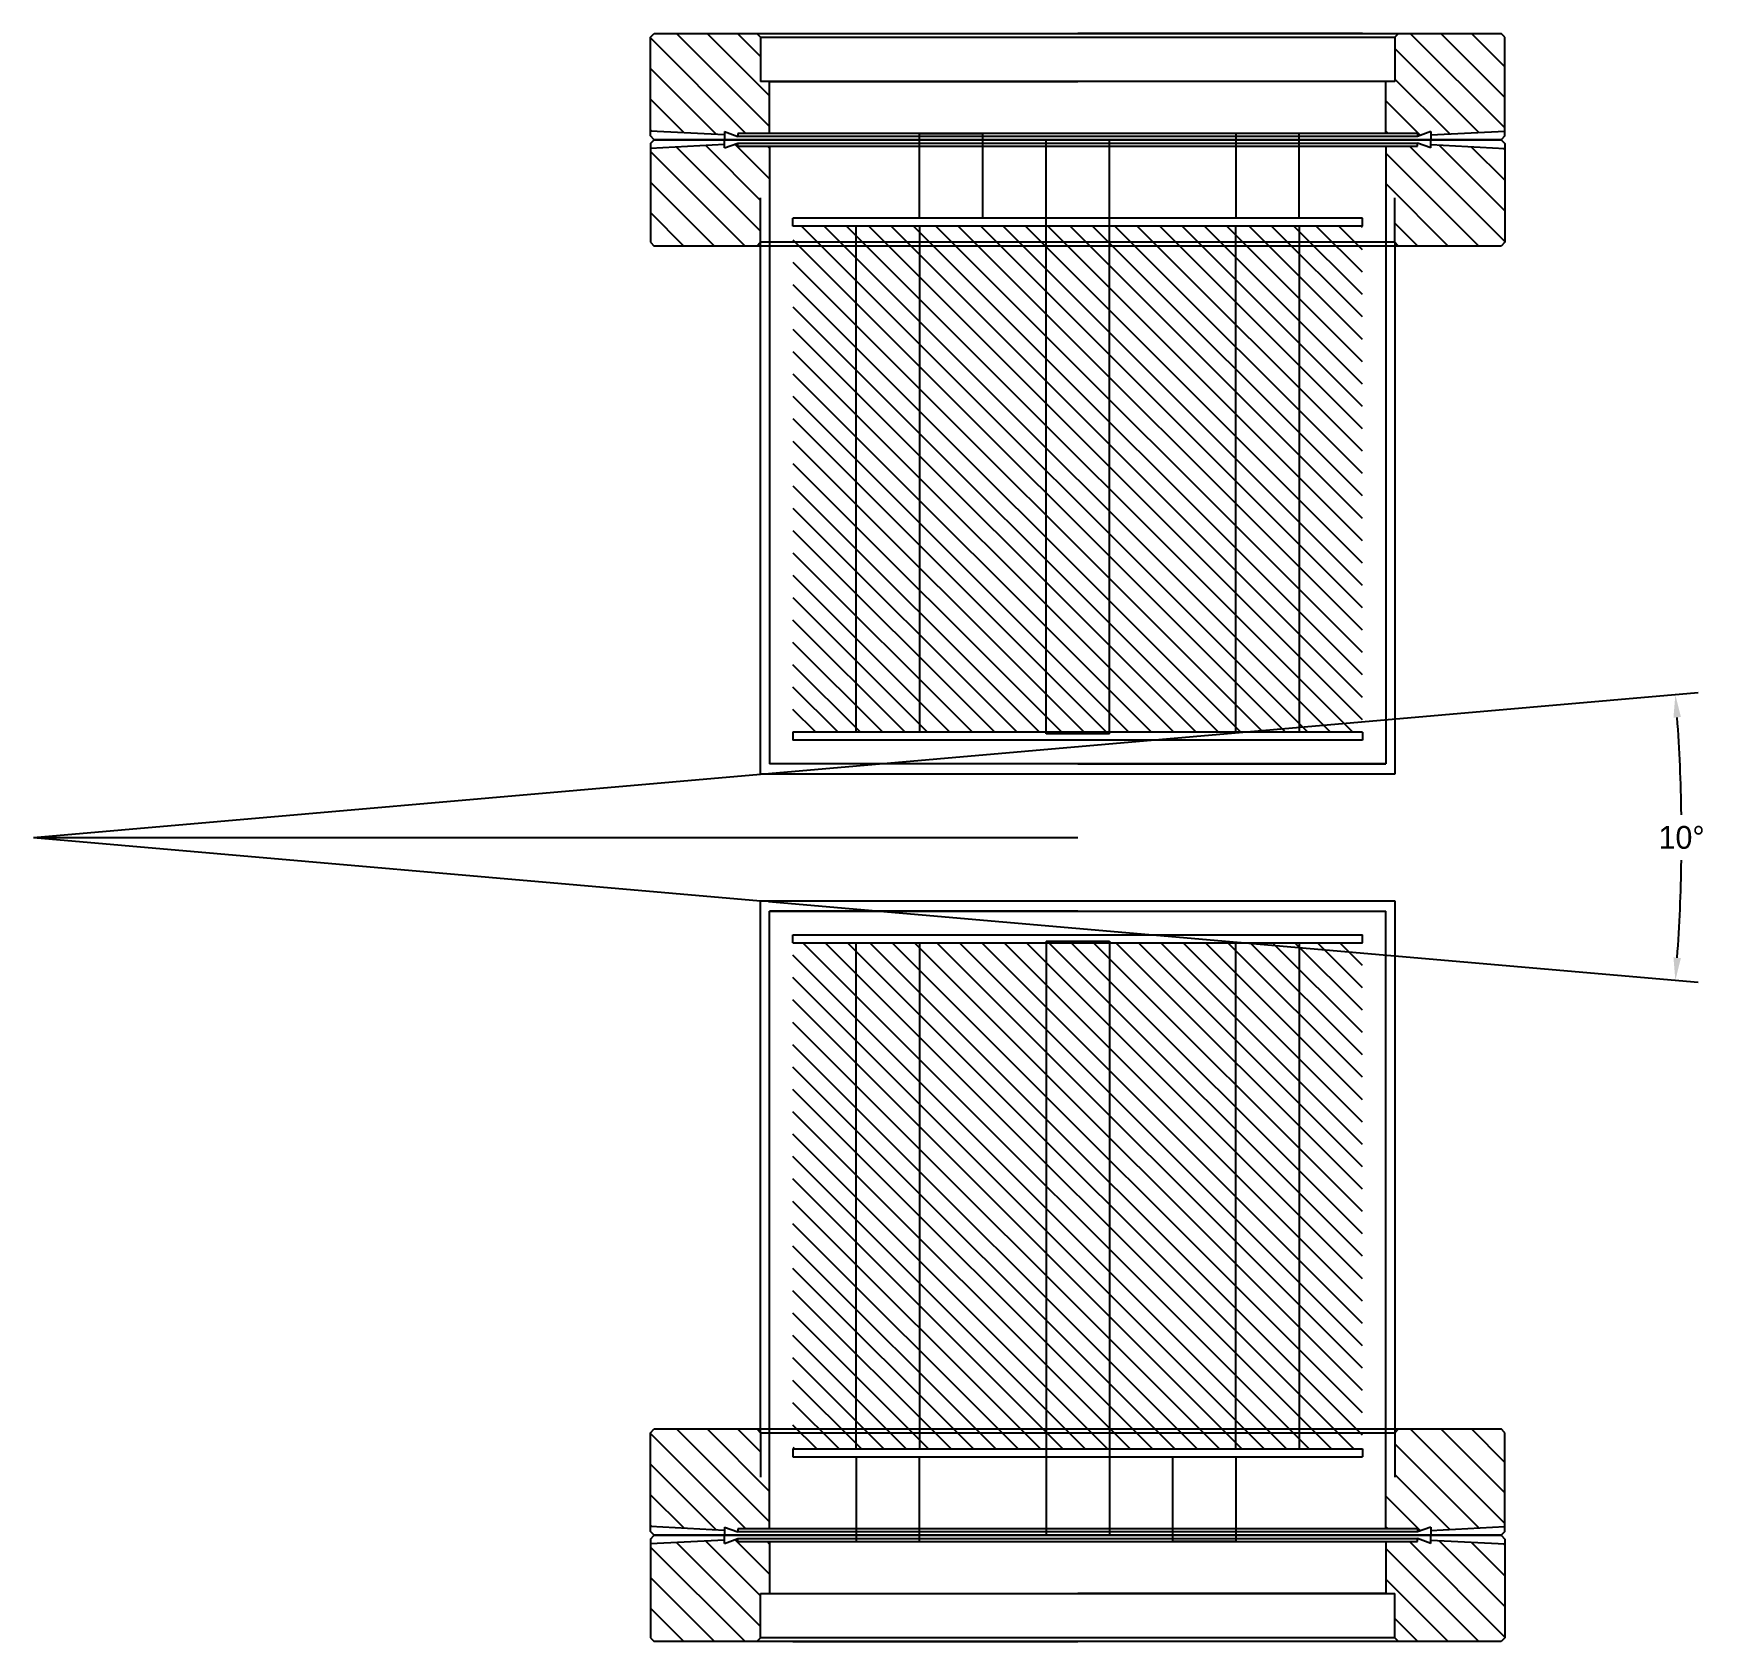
# Model space of a CAD drawing. Header units: inches. Extents: x 40 to 191, y -21 to 51.
# Drawn here: x 151.67 to 164.87, y 37.9 to 50.61 of the extents above; entities that cross this region are included whole.
import ezdxf

# ---------------------------------------------------------------- set-up
doc = ezdxf.new("R2010")
doc.units = ezdxf.units.IN
doc.header["$MEASUREMENT"] = 0
doc.dimstyles.get("Standard").update_dxf_attribs({"dimtxt": 0.18, "dimasz": 0.18, "dimexe": 0.18, "dimexo": 0.0625, "dimgap": 0.09, "dimtad": 0, "dimtih": 1, "dimtoh": 1, "dimdec": 4, "dimzin": 0, "dimdsep": 46, "dimtxsty": 'Standard', "dimcen": 0.09, "dimadec": 0, "dimazin": 0, "dimtfac": 1, "dimtdec": 4, "dimtofl": 0, "dimtmove": 0, "dimatfit": 3, "dimfxl": 1, "dimtolj": 1, "dimtzin": 0, "dimarcsym": 0})

msp = doc.modelspace()

# ---------------------------------------------------------------- blocks, each defined once
blk = doc.blocks.new('*D27')
at = {"color": 0, "lineweight": -2, "transparency": 16777216}
for p, q in [((157.474, 44.763), (164.817, 45.402)), ((157.473, 43.752), (164.817, 43.113))]:
    blk.add_line(p, q, dxfattribs=at)
for start, end in [(0.7919, 4.182), (355.8177, 359.2077)]:
    blk.add_arc((151.666, 44.257), 13.021, start, end, dxfattribs=at)
at = {"color": 0, "transparency": 16777216}
for points in [[(164.623, 45.204), (164.682, 45.209), (164.638, 45.386)], [(164.682, 43.305), (164.623, 43.31), (164.638, 43.128)]]:
    blk.add_solid(points, dxfattribs=at)
at = {"layer": 'Defpoints', "color": 0, "transparency": 16777216}
for p in [(157.411, 44.757), (151.666, 44.257), (151.666, 44.257), (164.682, 43.881), (157.411, 43.757)]:
    blk.add_point(p, dxfattribs=at)
at = {"color": 0, "transparency": 16777216, "insert": (164.687, 44.257), "char_height": 0.18, "attachment_point": 5}
blk.add_mtext('\\A1;10°', dxfattribs=at)

# ---------------------------------------------------------------- dimensions: what is measured, and where the dimension line sits
dim = msp.add_angular_dim_2l(base=(164.68165, 43.8805), line1=((151.66643, 44.25729), (157.41103, 43.75729)), line2=((151.66643, 44.25729), (157.41144, 44.75729)), dimstyle='Standard')
dim.commit()
dim.dimension.update_dxf_attribs({"geometry": '*D27', "text_midpoint": (164.68711, 44.25725)})

# ---------------------------------------------------------------- hatches: boundary and pattern name
h = msp.add_hatch()
h.set_pattern_fill('ANSI31', color=1, angle=270)
h.set_pattern_definition([(315, (186.2226, 23.95993), (0.08838835, 0.08838835), [])])
h.paths.add_polyline_path([(162.16643, 45.08829), (162.16643, 49.08829), (161.66643, 49.08829), (161.66643, 45.08829)])
h.paths.add_polyline_path([(161.66643, 45.08829), (161.66643, 49.08829), (161.16643, 49.08829), (161.16643, 45.08829)])
h.paths.add_polyline_path([(161.16643, 45.08829), (161.16643, 49.08829), (158.66643, 49.08829), (158.66643, 45.08829)])
h.paths.add_polyline_path([(158.66643, 45.08829), (158.66643, 49.08829), (158.16643, 49.08829), (158.16643, 45.08829)])
h.paths.add_polyline_path([(158.16643, 45.08829), (158.16643, 49.08829), (157.66643, 49.08829), (157.66643, 45.08829)])
h = msp.add_hatch()
h.set_pattern_fill('ANSI31', color=1, angle=90)
h.set_pattern_definition([(135, (133.61025, 64.55466), (-0.08838835, -0.08838835), [])])
h.paths.add_polyline_path([(157.66643, 43.42629), (157.66643, 39.42629), (158.16643, 39.42629), (158.16643, 43.42629)])
h.paths.add_polyline_path([(158.16643, 43.42629), (158.16643, 39.42629), (158.66643, 39.42629), (158.66643, 43.42629)])
h.paths.add_polyline_path([(158.66643, 43.42629), (158.66643, 39.42629), (161.16643, 39.42629), (161.16643, 43.42629)])
h.paths.add_polyline_path([(161.16643, 43.42629), (161.16643, 39.42629), (161.66643, 39.42629), (161.66643, 43.42629)])
h.paths.add_polyline_path([(161.66643, 43.42629), (161.66643, 39.42629), (162.16643, 39.42629), (162.16643, 43.42629)])

# ---------------------------------------------------------------- linework, layer by layer
at = {"color": 7, "linetype": 'Continuous'}
for p, q in [((156.54143, 50.58029), (156.57143, 50.61029)), ((156.54143, 49.839), (156.54143, 50.58029)), ((156.57143, 50.61029), (163.26143, 50.61029)), ((157.38143, 50.61029), (157.41143, 50.58029)), ((157.41143, 50.58029), (162.42143, 50.58029)), ((157.41143, 50.58029), (157.41143, 50.23029)), ((162.45143, 50.61029), (162.42143, 50.58029)), ((162.42143, 50.58029), (162.42143, 50.23029)), ((163.29143, 50.58029), (163.26143, 50.61029)), ((163.29143, 49.839), (163.29143, 50.58029)), ((162.42143, 50.23029), (157.41143, 50.23029)), ((157.48143, 49.82029), (157.48143, 50.23029)), ((162.35143, 49.82029), (162.35143, 50.23029)), ((157.12643, 49.80834), (156.54143, 49.839)), ((156.54157, 49.80029), (156.54157, 49.83899)), ((156.57157, 49.77029), (156.54157, 49.80029)), ((157.12643, 49.83451), (157.23143, 49.79629)), ((157.12643, 49.83451), (157.12643, 49.80834)), ((157.1266, 49.80833), (157.1266, 49.77029)), ((162.60143, 49.82029), (157.23143, 49.82029)), ((157.23143, 49.82029), (157.23143, 49.79629)), ((162.60143, 49.79629), (157.23143, 49.79629)), ((162.70643, 49.83451), (162.60143, 49.79629)), ((162.60143, 49.82029), (162.60143, 49.79629)), ((162.70625, 49.80833), (162.70625, 49.77029)), ((162.70643, 49.80834), (163.29143, 49.839)), ((162.70643, 49.83451), (162.70643, 49.80834)), ((163.29128, 49.80029), (163.26128, 49.77029)), ((163.29128, 49.80029), (163.29128, 49.83899)), ((157.12643, 49.73224), (156.54143, 49.70159)), ((156.54143, 49.70159), (156.54143, 48.96029)), ((156.54158, 49.74029), (156.57158, 49.77029)), ((156.54158, 49.74029), (156.54158, 49.70159)), ((156.57157, 49.77029), (163.26128, 49.77029)), ((163.26129, 49.77029), (156.57158, 49.77029)), ((157.12643, 49.70608), (157.23143, 49.74429)), ((157.12643, 49.70608), (157.12643, 49.73224)), ((157.12661, 49.73225), (157.12661, 49.77029)), ((157.23143, 49.72029), (157.23143, 49.74429)), ((157.23143, 49.74429), (162.60143, 49.74429)), ((157.23143, 49.72029), (162.60143, 49.72029)), ((157.48143, 49.72029), (157.48143, 49.31029)), ((162.35143, 49.72029), (162.35143, 49.31029)), ((162.70643, 49.70608), (162.60143, 49.74429)), ((162.60143, 49.72029), (162.60143, 49.74429)), ((162.70626, 49.73225), (162.70626, 49.77029)), ((162.70643, 49.73224), (163.29143, 49.70159)), ((162.70643, 49.70608), (162.70643, 49.73224)), ((163.26129, 49.77029), (163.29129, 49.74029)), ((163.29129, 49.74029), (163.29129, 49.70159)), ((163.29143, 49.70159), (163.29143, 48.96029)), ((157.41143, 48.96029), (157.41143, 49.31029)), ((162.42143, 48.96029), (162.42143, 49.31029)), ((156.54143, 48.96029), (156.57143, 48.93029)), ((163.26143, 48.93029), (156.57143, 48.93029)), ((157.38143, 48.93029), (157.41143, 48.96029)), ((162.42143, 48.96029), (157.41143, 48.96029)), ((162.45143, 48.93029), (162.42143, 48.96029)), ((163.29143, 48.96029), (163.26143, 48.93029)), ((156.54142, 39.55429), (156.57142, 39.58429)), ((156.54142, 38.813), (156.54142, 39.55429)), ((156.57142, 39.58429), (163.26142, 39.58429)), ((157.38142, 39.58429), (157.41142, 39.55429)), ((157.41142, 39.55429), (162.42142, 39.55429)), ((157.41142, 39.55429), (157.41142, 39.20429)), ((162.45142, 39.58429), (162.42142, 39.55429)), ((162.42142, 39.55429), (162.42142, 39.20429)), ((163.29142, 39.55429), (163.26142, 39.58429)), ((163.29142, 38.813), (163.29142, 39.55429)), ((157.48142, 38.79429), (157.48142, 39.20429)), ((162.35142, 38.79429), (162.35142, 39.20429)), ((157.12642, 38.78234), (156.54142, 38.813)), ((157.12643, 38.70624), (156.54143, 38.67559)), ((156.54156, 38.77429), (156.54156, 38.81299)), ((156.57156, 38.74429), (156.54156, 38.77429)), ((156.54157, 38.71429), (156.57157, 38.74429)), ((156.54157, 38.71429), (156.54157, 38.67559)), ((156.57156, 38.74429), (163.26127, 38.74429)), ((163.26128, 38.74429), (156.57157, 38.74429)), ((157.12642, 38.80851), (157.23142, 38.77029)), ((157.12642, 38.80851), (157.12642, 38.78234)), ((157.12643, 38.68008), (157.23143, 38.71829)), ((157.12643, 38.68008), (157.12643, 38.70624)), ((157.12659, 38.78233), (157.12659, 38.74429)), ((157.1266, 38.70625), (157.1266, 38.74429)), ((162.60142, 38.79429), (157.23142, 38.79429)), ((157.23142, 38.79429), (157.23142, 38.77029)), ((162.60142, 38.77029), (157.23142, 38.77029)), ((157.23143, 38.69429), (157.23143, 38.71829)), ((157.23143, 38.71829), (162.60143, 38.71829)), ((157.23143, 38.69429), (162.60143, 38.69429)), ((157.48143, 38.69429), (157.48143, 38.28429)), ((162.35143, 38.69429), (162.35143, 38.28429)), ((162.70642, 38.80851), (162.60142, 38.77029)), ((162.60142, 38.79429), (162.60142, 38.77029)), ((162.70643, 38.68008), (162.60143, 38.71829)), ((162.60143, 38.69429), (162.60143, 38.71829)), ((162.70624, 38.78233), (162.70624, 38.74429)), ((162.70625, 38.70625), (162.70625, 38.74429)), ((162.70642, 38.78234), (163.29142, 38.813)), ((162.70642, 38.80851), (162.70642, 38.78234)), ((162.70643, 38.70624), (163.29143, 38.67559)), ((162.70643, 38.68008), (162.70643, 38.70624)), ((163.29127, 38.77429), (163.26127, 38.74429)), ((163.26128, 38.74429), (163.29128, 38.71429)), ((163.29127, 38.77429), (163.29127, 38.81299)), ((163.29128, 38.71429), (163.29128, 38.67559)), ((156.54143, 38.67559), (156.54143, 37.93429)), ((163.29143, 38.67559), (163.29143, 37.93429)), ((157.41143, 37.93429), (157.41143, 38.28429)), ((157.41143, 38.28429), (162.42143, 38.28429)), ((162.42143, 37.93429), (162.42143, 38.28429)), ((156.54143, 37.93429), (156.57143, 37.90429)), ((163.26143, 37.90429), (156.57143, 37.90429)), ((157.38143, 37.90429), (157.41143, 37.93429)), ((162.42143, 37.93429), (157.41143, 37.93429)), ((162.45143, 37.90429), (162.42143, 37.93429)), ((163.29143, 37.93429), (163.26143, 37.90429))]:
    msp.add_line(p, q, dxfattribs=at)
at = {"color": 2, "linetype": 'Continuous'}
for p, q in [((157.29529, 49.82029), (156.54143, 50.57416)), ((157.48143, 49.87572), (156.74685, 50.61029)), ((157.48143, 50.11727), (156.98841, 50.61029)), ((157.41143, 50.42883), (157.22997, 50.61029)), ((163.29143, 49.86311), (162.54424, 50.61029)), ((163.29143, 50.10467), (162.7858, 50.61029)), ((163.29143, 50.34623), (163.02736, 50.61029)), ((163.08481, 49.82817), (162.42143, 50.49155)), ((157.06233, 49.8117), (156.54143, 50.3326)), ((162.85528, 49.81614), (162.42143, 50.24999)), ((156.80741, 49.82506), (156.54143, 50.09104)), ((162.62499, 49.80487), (162.35143, 50.07844)), ((156.55249, 49.83842), (156.54143, 49.84948)), ((162.36801, 49.82029), (162.35143, 49.83688)), ((156.54143, 49.67748), (157.28862, 48.93029)), ((156.74805, 49.71241), (157.41143, 49.04903)), ((156.97758, 49.72444), (157.41143, 49.29059)), ((157.20787, 49.73572), (157.48143, 49.46215)), ((157.46485, 49.72029), (157.48143, 49.70371)), ((162.35143, 49.66487), (163.08601, 48.93029)), ((162.53757, 49.72029), (163.29143, 48.96643)), ((162.77054, 49.72888), (163.29143, 49.20799)), ((163.02545, 49.71553), (163.29143, 49.44954)), ((163.28037, 49.70217), (163.29143, 49.6911)), ((156.54143, 49.43592), (157.04706, 48.93029)), ((162.35143, 49.42331), (162.84445, 48.93029)), ((156.54143, 49.19436), (156.8055, 48.93029)), ((162.42143, 49.11175), (162.6029, 48.93029)), ((157.29528, 38.79429), (156.54142, 39.54816)), ((157.48142, 38.84972), (156.74684, 39.58429)), ((157.48142, 39.09127), (156.9884, 39.58429)), ((157.41142, 39.40283), (157.22996, 39.58429)), ((163.29142, 38.83711), (162.54424, 39.58429)), ((163.29142, 39.07867), (162.78579, 39.58429)), ((163.29142, 39.32023), (163.02735, 39.58429)), ((163.0848, 38.80217), (162.42142, 39.46555)), ((157.06232, 38.7857), (156.54142, 39.3066)), ((162.85527, 38.79014), (162.42142, 39.22399)), ((156.8074, 38.79906), (156.54142, 39.06504)), ((162.62498, 38.77887), (162.35142, 39.05244)), ((156.55248, 38.81242), (156.54142, 38.82348)), ((156.74805, 38.68641), (157.41143, 38.02303)), ((156.97757, 38.69844), (157.41143, 38.26459)), ((157.20786, 38.70972), (157.48143, 38.43615)), ((157.46484, 38.69429), (157.48143, 38.67771)), ((162.368, 38.79429), (162.35142, 38.81088)), ((162.53756, 38.69429), (163.29143, 37.94043)), ((162.77053, 38.70288), (163.29143, 38.18199)), ((163.02544, 38.68953), (163.29143, 38.42354)), ((156.54143, 38.65148), (157.28861, 37.90429)), ((162.35143, 38.63887), (163.086, 37.90429)), ((163.28036, 38.67617), (163.29143, 38.6651)), ((156.54143, 38.40992), (157.04705, 37.90429)), ((162.35143, 38.39731), (162.84445, 37.90429)), ((156.54143, 38.16836), (156.80549, 37.90429)), ((162.42143, 38.08575), (162.60289, 37.90429))]:
    msp.add_line(p, q, dxfattribs=at)
for p, q in [((162.16643, 50.61029), (159.91643, 50.61029)), ((157.48143, 50.23029), (159.91643, 50.23029)), ((159.91643, 49.77029), (158.33303, 49.77029)), ((159.66643, 45.07529), (159.66643, 49.77029)), ((163.26128, 49.77029), (159.91643, 49.77029)), ((159.91643, 49.77029), (161.49983, 49.77029)), ((160.16643, 45.07529), (160.16643, 49.77029)), ((157.48143, 49.31029), (157.48143, 44.84029)), ((162.35143, 49.31029), (162.35143, 44.84029)), ((157.41144, 44.84029), (157.41143, 48.96029)), ((162.42143, 48.96029), (162.42143, 44.84029)), ((159.91643, 45.07529), (159.66643, 45.07529)), ((160.16643, 45.07529), (159.91643, 45.07529)), ((151.66643, 44.25729), (157.41144, 44.75729)), ((157.41144, 44.75729), (157.41144, 44.84029)), ((162.42183, 44.75729), (157.41144, 44.75729)), ((159.91644, 44.84029), (157.48143, 44.84029)), ((162.35143, 44.84029), (159.91643, 44.84029)), ((159.91644, 44.84029), (162.35143, 44.84029)), ((162.42143, 44.84029), (162.42183, 44.75729)), ((151.66643, 44.25729), (159.91643, 44.25729)), ((151.66643, 44.25729), (157.41103, 43.75729)), ((157.41142, 43.67429), (157.41103, 43.75729)), ((157.41103, 43.75729), (162.42141, 43.75729)), ((162.42141, 43.75729), (162.42141, 43.67429)), ((157.41142, 39.55429), (157.41142, 43.67429)), ((159.91641, 43.67429), (157.48142, 43.67429)), ((157.48142, 39.20429), (157.48142, 43.67429)), ((157.48142, 43.67429), (159.91642, 43.67429)), ((159.91641, 43.67429), (162.35142, 43.67429)), ((162.35142, 39.20429), (162.35142, 43.67429)), ((162.42141, 43.67429), (162.42142, 39.55429)), ((159.66642, 43.43929), (159.66642, 38.74429)), ((159.66642, 43.43929), (159.91642, 43.43929)), ((159.91642, 43.43929), (160.16642, 43.43929)), ((160.16642, 43.43929), (160.16642, 38.74429)), ((156.57157, 38.74429), (159.91642, 38.74429)), ((159.91642, 38.74429), (158.33302, 38.74429)), ((159.91642, 38.74429), (161.49982, 38.74429)), ((162.35143, 38.28429), (159.91643, 38.28429)), ((157.66643, 37.90429), (159.91643, 37.90429))]:
    msp.add_line(p, q)
at = {"color": 2}
for p, q in [((158.66643, 49.15129), (158.66643, 49.82029)), ((158.66643, 49.82029), (159.16643, 49.82029)), ((159.16643, 49.15129), (159.16643, 49.82029)), ((161.66643, 49.82029), (161.16643, 49.82029)), ((161.16643, 49.82029), (161.16643, 49.15129)), ((161.66643, 49.15129), (161.66643, 49.82029)), ((158.16643, 39.36329), (158.16643, 38.69429)), ((158.66643, 38.69429), (158.66643, 39.36329)), ((160.66643, 39.36329), (160.66643, 38.69429)), ((161.16643, 39.36329), (161.16643, 38.69429)), ((158.16643, 38.69429), (158.66643, 38.69429)), ((161.16643, 38.69429), (160.66643, 38.69429))]:
    msp.add_line(p, q, dxfattribs=at)
at = {"color": 3}
for p, q in [((162.16643, 49.15129), (157.66643, 49.15129)), ((157.66643, 49.08829), (157.66643, 49.15129)), ((162.16643, 49.08829), (162.16643, 49.15129)), ((162.16643, 49.08829), (157.66643, 49.08829)), ((162.16643, 45.08829), (157.66643, 45.08829)), ((157.66643, 45.08829), (157.66643, 45.02529)), ((162.16643, 45.02529), (157.66643, 45.02529)), ((162.16643, 45.08829), (162.16643, 45.02529)), ((157.66643, 43.42629), (157.66643, 43.48929)), ((157.66643, 43.48929), (162.16643, 43.48929)), ((162.16643, 43.42629), (162.16643, 43.48929)), ((157.66643, 43.42629), (162.16643, 43.42629)), ((157.66643, 39.42629), (157.66643, 39.36329)), ((157.66643, 39.42629), (162.16643, 39.42629)), ((157.66643, 39.36329), (162.16643, 39.36329)), ((162.16643, 39.42629), (162.16643, 39.36329))]:
    msp.add_line(p, q, dxfattribs=at)
at = {"color": 4}
for p, q in [((158.16643, 45.08829), (158.16643, 49.08829)), ((158.66643, 49.08829), (158.66643, 45.08829)), ((161.16643, 45.08829), (161.16643, 49.08829)), ((161.66643, 49.08829), (161.66643, 45.08829)), ((158.16643, 39.42629), (158.16643, 43.42629)), ((158.66643, 43.42629), (158.66643, 39.42629)), ((161.16643, 39.42629), (161.16643, 43.42629)), ((161.66643, 43.42629), (161.66643, 39.42629))]:
    msp.add_line(p, q, dxfattribs=at)

msp.set_redraw_order([(e.dxf.handle, doc.entitydb.next_handle()) for e in msp.query("TEXT MTEXT ATTDEF DIMENSION ARC_DIMENSION")])  # texts and dimensions are drawn at this point

doc.saveas('drawing.dxf')
